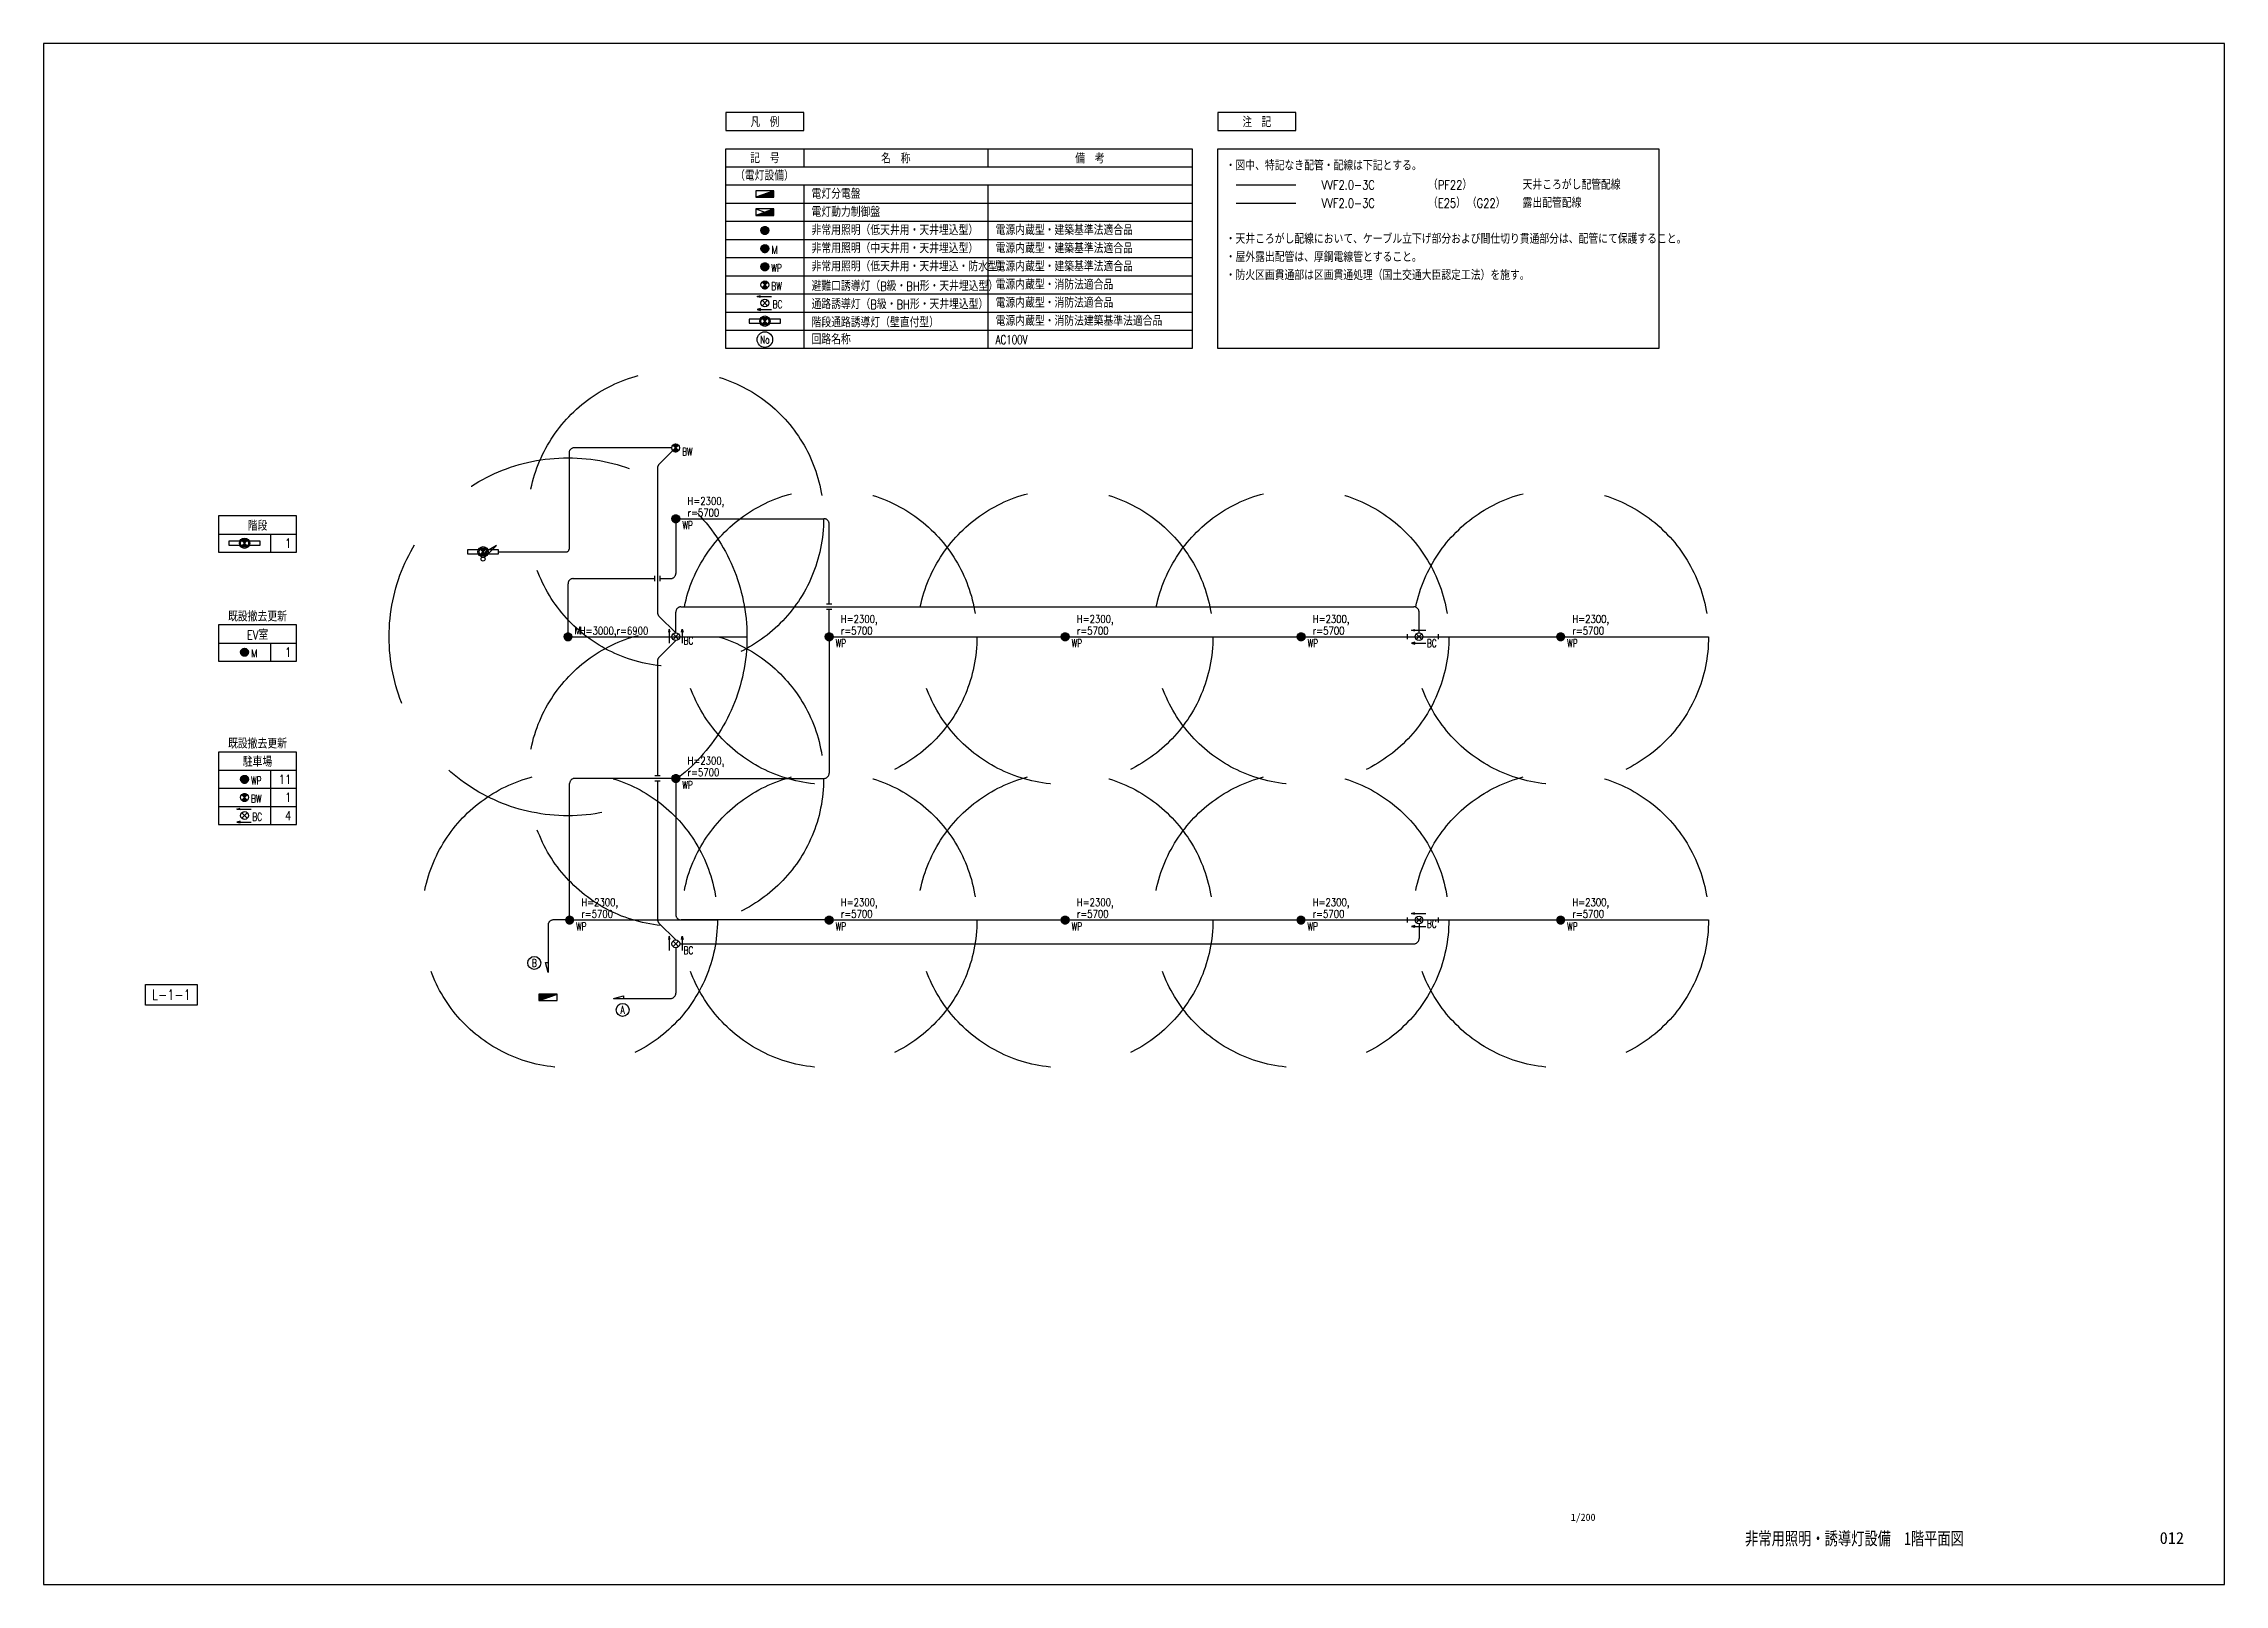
# Paper-space layout '1F' of a CAD drawing. Header units: millimetres. Extents: x 0 to 841, y 0 to 594.
# The model-space entities are those that its viewports show. They can reach past a viewport. Long polylines and large blocks are cut down to what shows.
import ezdxf
from ezdxf.enums import TextEntityAlignment as Align

# ---------------------------------------------------------------- set-up
doc = ezdxf.new("R2010")
doc.units = ezdxf.units.MM
doc.header["$LTSCALE"] = 0.2
doc.set_wipeout_variables(frame=1)
for name, pattern in [('CENTER', [50.8, 31.75, -6.35, 6.35, -6.35]), ('DASHED', [19.05, 12.7, -6.35]), ('HIDDEN2', [4.7625, 3.175, -1.5875])]:
    doc.linetypes.add(name, pattern=pattern)
doc.layers.get('Defpoints').update_dxf_attribs({"color": 5})
for name, color, linetype in [('1_シンボル', 2, 'Continuous'), ('1_回路番号', 4, 'Continuous'), ('1_強調文字', 4, 'Continuous'), ('1_文字', 3, 'Continuous'), ('1_枠', 7, 'Continuous'), ('1_範囲円', 7, 'HIDDEN2'), ('1_配線_1', 1, 'Continuous'), ('1_配線_3', 1, 'DASHED'), ('1_配線_4', 1, 'CENTER'), ('枠内記述', 3, 'Continuous')]:
    doc.layers.add(name, color=color, linetype=linetype)
doc.layers.add('kakure', color=5, linetype='Continuous', plot=False)
doc.styles.add('L', font='simplex.shx', dxfattribs={"width": 0.8, "bigfont": 'extfont2.shx'})
doc.styles.get("Standard").update_dxf_attribs({"font": 'simplex.shx', "width": 0.8, "bigfont": 'extfont2.shx'})
doc.styles.add('ゴシック', font='MS Gothic.ttf', dxfattribs={"height": 4})
pattern_1 = [(0, (-51500, -19500), (0, 3.175), [])]

psp = doc.layouts.new('1F')

msp = doc.modelspace()

# ---------------------------------------------------------------- texts
at = {"layer": '1_文字'}
for s, width, p in [('BW', 0.7, (24622, 43517)), ('WP', 0.7, (24635, 40685)), ('M', 0.8, (20474, 36631)), ('BC', 0.7, (24679, 36235)), ('WP', 0.7, (30544, 36135)), ('WP', 0.7, (39644, 36135)), ('WP', 0.7, (48744, 36135)), ('BC', 0.7, (53344, 36135)), ('WP', 0.7, (58754, 36135)), ('M', 0.8, (7999, 35740)), ('WP', 0.7, (7999, 30840)), ('BW', 0.7, (7999, 30140)), ('WP', 0.7, (24632, 30672)), ('BC', 0.7, (8049, 29440)), ('WP', 0.7, (20534, 25215)), ('WP', 0.7, (30544, 25215)), ('WP', 0.7, (39644, 25215)), ('WP', 0.7, (48739, 25215)), ('BC', 0.7, (53344, 25315)), ('WP', 0.7, (58754, 25215)), ('BC', 0.7, (24679, 24295))]:
    msp.add_text(s, height=300, dxfattribs=dict(at, width=width)).set_placement(p)
at = {"layer": '1_文字', "lineweight": -3, "width": 0.8}
for s, p in [('階段', (8249, 40840)), ('既設撤去更新', (8249, 37340)), ('EV室', (8249, 36640)), ('既設撤去更新', (8249, 32440)), ('駐車場', (8249, 31740))]:
    msp.add_text(s, height=350, dxfattribs=at).set_placement(p, align=Align.MIDDLE)
for s, p in [('1', (9549, 39965)), ('1', (9549, 35765)), ('11', (9549, 30865)), ('1', (9549, 30165)), ('4', (9549, 29465))]:
    msp.add_text(s, height=350, dxfattribs=at).set_placement(p, align=Align.RIGHT)
at = {"layer": '枠内記述', "linetype": 'ByBlock', "lineweight": -2, "style": 'ゴシック'}
msp.add_text('1/200', height=280, dxfattribs=at).set_placement((58895, 2447))
at = {"layer": '枠内記述', "linetype": 'ByBlock', "lineweight": -2, "style": 'ゴシック', "width": 0.75}
msp.add_text('非常用照明・誘導灯設備\u30001階平面図', height=500, dxfattribs=at).set_placement((69835, 1769), align=Align.MIDDLE_CENTER)
at = {"layer": '枠内記述', "style": 'ゴシック'}
msp.add_text('012', height=460, dxfattribs=at).set_placement((81605, 1558))

# ---------------------------------------------------------------- blocks, each defined once
blk = doc.blocks.new('L-電灯分電盤')
at = {"linetype": 'ByBlock'}
h = blk.add_hatch(dxfattribs=at)
h.set_pattern_fill('LINE', color=0, style=0)
h.set_pattern_definition([(0, (-9550, -23375), (0, 3.175), [])])
h.paths.add_polyline_path([(350, 250), (-350, 0), (350, 0)])
at = {"color": 0, "linetype": 'ByBlock'}
for p, q in [((350, 250), (-350, 0)), ((350, 250), (-350, 250)), ((-350, 250), (-350, 0)), ((-350, 0), (350, 0)), ((350, 0), (350, 250))]:
    blk.add_line(p, q, dxfattribs=at)
blk = doc.blocks.new('2_非常照明_埋込中天井（H2300R5700）')
at = {"layer": '1_シンボル', "linetype": 'ByBlock'}
h = blk.add_hatch(dxfattribs=at)
h.set_pattern_fill('LINE', color=256, style=0)
h.set_pattern_definition([(0, (-30500, -18700), (0, 3.175), [])])
edge = h.paths.add_edge_path()
edge.add_arc((0, 0), 150, 0, 360)
blk.add_circle((0, 0), 150, dxfattribs=at)
at = {"layer": '1_範囲円'}
blk.add_circle((0, 0), 5700, dxfattribs=at)
at = {"layer": 'kakure'}
blk.add_line((0, 0), (5700, 0), dxfattribs=at)
at = {"layer": 'kakure', "width": 0.8}
for s, p in [('H=2300,', (451, 683)), ('r=5700', (451, 233))]:
    blk.add_text(s, height=300, dxfattribs=at).set_placement(p, align=Align.MIDDLE_LEFT)
blk = doc.blocks.new('EL-階段通路誘導灯A')
at = {"linetype": 'ByBlock'}
for points in [[(-106, 106), (0, 0), (106, 106, 0.414214)], [(-106, -106, 0.414214), (106, -106), (0, 0)]]:
    blk.add_hatch(color=0, dxfattribs=at).paths.add_polyline_path(points)
at = {"color": 0, "linetype": 'ByBlock'}
for p, q in [((-106, 106), (106, -106)), ((-106, -106), (106, 106))]:
    blk.add_line(p, q, dxfattribs=at)
for points in [[(-185, 75), (-600, 75), (-600, -75), (-185, -75)], [(185, -75), (600, -75), (600, 75), (185, 75)]]:
    blk.add_lwpolyline(points, dxfattribs=at)
for radius in [200, 150]:
    blk.add_circle((0, 0), radius, dxfattribs=at)
blk = doc.blocks.new('EL-避難口誘導灯')
at = {"linetype": 'ByBlock'}
h = blk.add_hatch(dxfattribs=at)
h.set_pattern_fill('LINE', color=0, style=0)
h.set_pattern_definition(pattern_1)
h.paths.add_polyline_path([(-106, 106), (0, 0), (106, 106, 0.414214)])
h = blk.add_hatch(dxfattribs=at)
h.set_pattern_fill('LINE', color=0, style=0)
h.set_pattern_definition(pattern_1)
h.paths.add_polyline_path([(-106, -106, 0.414214), (106, -106), (0, 0)])
at = {"color": 0, "linetype": 'ByBlock'}
for p, q in [((-106, 106), (106, -106)), ((-106, -106), (106, 106))]:
    blk.add_line(p, q, dxfattribs=at)
blk.add_circle((0, 0), 150, dxfattribs=at)
blk = doc.blocks.new('誘導灯-B')
at = {"color": 0, "linetype": 'ByBlock'}
for p, q in [((-106, 106), (106, -106)), ((-106, -106), (106, 106))]:
    blk.add_line(p, q, dxfattribs=at)
blk.add_circle((0, 0), 150, dxfattribs=at)
blk = doc.blocks.new('C-立上り')
at = {"color": 0, "linetype": 'ByBlock'}
blk.add_line((54, 54), (521, 521), dxfattribs=at)
blk.add_lwpolyline([(521, 521), (81, 267), (174, 174)], dxfattribs=at)
blk.add_circle((0, 0), 77, dxfattribs=at)
blk = doc.blocks.new('B-電灯動力盤 A')
at = {"linetype": 'ByBlock'}
h = blk.add_hatch(dxfattribs=at)
h.set_pattern_fill('LINE', color=0, style=0)
h.set_pattern_definition([(0, (-9500, -23375), (0, 3.175), [])])
h.paths.add_polyline_path([(350, 250), (-350, 0), (350, 0)])
at = {"color": 0, "linetype": 'ByBlock', "lineweight": -2}
blk.add_line((-350, 250), (350, 0), dxfattribs=at)
at = {"color": 0, "linetype": 'ByBlock'}
for p, q in [((350, 250), (-350, 0)), ((350, 250), (-350, 250)), ((-350, 250), (-350, 0)), ((-350, 0), (350, 0)), ((350, 0), (350, 250))]:
    blk.add_line(p, q, dxfattribs=at)
blk = doc.blocks.new('2_非常照明_埋込中天井（H3000R6900）')
at = {"layer": '1_シンボル', "linetype": 'ByBlock'}
h = blk.add_hatch(dxfattribs=at)
h.set_pattern_fill('LINE', color=256, style=0)
h.set_pattern_definition([(0, (-30500, -18700), (0, 3.175), [])])
edge = h.paths.add_edge_path()
edge.add_arc((0, 0), 150, 0, 360)
blk.add_circle((0, 0), 150, dxfattribs=at)
at = {"layer": '1_範囲円'}
blk.add_circle((0, 0), 6900, dxfattribs=at)
at = {"layer": 'kakure'}
blk.add_line((0, 0), (6900, 0), dxfattribs=at)
at = {"layer": 'kakure', "width": 0.8}
blk.add_text('H=3000,r=6900', height=300, dxfattribs=at).set_placement((451, 233), align=Align.MIDDLE_LEFT)

# ---------------------------------------------------------------- hatches: boundary and pattern name
at = {"layer": '1_シンボル', "linetype": 'ByBlock'}
h = msp.add_hatch(dxfattribs=at)
h.set_pattern_fill('LINE', color=256, style=0)
h.set_pattern_definition([(0, (-22750.9344, 17239.8524), (0, 3.175), [])])
edge = h.paths.add_edge_path()
edge.add_arc((7749, 35940), 150, 0, 360)
h = msp.add_hatch(dxfattribs=at)
h.set_pattern_fill('LINE', color=256, style=0)
h.set_pattern_definition([(0, (-22750.9344, 12339.8524), (0, 3.175), [])])
edge = h.paths.add_edge_path()
edge.add_arc((7749, 31040), 150, 0, 360)

# ---------------------------------------------------------------- linework, layer by layer
at = {"layer": '1_シンボル'}
for p, q in [((24129, 36830), (24129, 36280)), ((24629, 36830), (24629, 36280)), ((52749, 36785), (53299, 36785)), ((52749, 36285), (53299, 36285)), ((7454, 29890), (8004, 29890)), ((7454, 29390), (8004, 29390)), ((52749, 25865), (53299, 25865)), ((52749, 25365), (53299, 25365)), ((24129, 24990), (24129, 24440)), ((24629, 24990), (24629, 24440))]:
    msp.add_line(p, q, dxfattribs=at)
at = {"layer": '1_シンボル', "color": 7, "linetype": 'Continuous', "lineweight": -3}
for points in [[(20245, 36540), (20279, 36574)], [(20248, 36518), (20301, 36571)], [(20260, 36504), (20315, 36559)], [(20277, 36496), (20323, 36542)]]:
    msp.add_lwpolyline(points, dxfattribs=at)
at = {"layer": '1_シンボル'}
for points in [[(24163, 36704), (24129, 36830), (24095, 36704)], [(24595, 36704), (24629, 36830), (24663, 36704)], [(52875, 36751), (52749, 36785), (52875, 36819)], [(52875, 36319), (52749, 36285), (52875, 36251)], [(7580, 29856), (7454, 29890), (7580, 29923)], [(7580, 29423), (7454, 29390), (7580, 29356)], [(52875, 25831), (52749, 25865), (52875, 25899)], [(52875, 25399), (52749, 25365), (52875, 25331)], [(24163, 24864), (24129, 24990), (24095, 24864)], [(24595, 24864), (24629, 24990), (24663, 24864)]]:
    msp.add_lwpolyline(points, dxfattribs=at)
at = {"layer": '1_シンボル', "color": 7, "linetype": 'Continuous', "lineweight": -3}
for radius in [60, 39.4]:
    msp.add_circle((20284, 36535), radius, dxfattribs=at)
at = {"layer": '1_シンボル', "linetype": 'ByBlock'}
for centre in [(7749, 35940), (7749, 31040)]:
    msp.add_circle(centre, 150, dxfattribs=at)
at = {"layer": '1_文字', "lineweight": -3}
for p, q in [((6749, 40490), (9749, 40490)), ((8749, 40490), (8749, 39790)), ((6749, 36290), (9749, 36290)), ((8749, 36290), (8749, 35590)), ((6749, 31390), (9749, 31390)), ((8749, 31390), (8749, 29290)), ((6749, 30690), (9749, 30690)), ((6749, 29990), (9749, 29990))]:
    msp.add_line(p, q, dxfattribs=at)
for points in [[(6749, 39790), (9749, 39790), (9749, 41190), (6749, 41190)], [(6749, 35590), (9749, 35590), (9749, 36990), (6749, 36990)], [(6749, 29290), (9749, 29290), (9749, 32090), (6749, 32090)]]:
    msp.add_lwpolyline(points, close=True, dxfattribs=at)
at = {"layer": '1_配線_1'}
for p, q in [((23572, 38676), (23572, 38876)), ((23772, 38676), (23772, 38876)), ((30394, 37785), (30194, 37785)), ((30394, 37585), (30194, 37585)), ((52594, 36435), (52594, 36635)), ((53794, 36435), (53794, 36635)), ((23772, 31172), (23572, 31172)), ((23772, 30972), (23572, 30972)), ((52594, 25515), (52594, 25715)), ((53794, 25515), (53794, 25715))]:
    msp.add_line(p, q, dxfattribs=at)
at = {"layer": '1_配線_4'}
for p, q in [((24222, 43817), (20462, 43817)), ((24374, 43820), (23731, 43176)), ((20262, 43617), (20262, 39907)), ((23672, 43035), (23672, 37475)), ((24379, 40935), (24379, 38976)), ((24529, 41085), (30094, 41085)), ((30294, 37785), (30294, 40885)), ((17547, 39807), (20162, 39807)), ((20424, 38776), (23572, 38776)), ((23772, 38776), (24179, 38776)), ((20224, 36681), (20224, 38576)), ((24379, 36685), (23731, 37333)), ((24379, 36685), (24379, 37485)), ((24579, 37685), (52844, 37685)), ((30294, 36685), (30294, 37585)), ((53044, 36685), (53044, 37485)), ((24379, 36385), (23731, 35737)), ((30294, 36385), (30294, 31272)), ((30444, 36535), (39244, 36535)), ((39544, 36535), (48344, 36535)), ((48644, 36535), (52594, 36535)), ((53794, 36535), (58354, 36535)), ((23672, 35595), (23672, 31172)), ((20284, 25765), (20284, 30872)), ((24232, 31072), (20484, 31072)), ((23672, 30972), (23672, 25635)), ((24382, 30922), (24382, 25815)), ((24532, 31072), (30094, 31072)), ((20134, 25615), (19654, 25615)), ((24379, 24845), (23731, 25493)), ((30144, 25615), (24582, 25615)), ((30444, 25615), (39244, 25615)), ((39544, 25615), (48339, 25615)), ((48644, 25615), (52594, 25615)), ((53044, 25465), (53044, 24895)), ((53794, 25615), (58354, 25615)), ((24379, 24545), (24379, 22787)), ((24529, 24695), (52844, 24695))]:
    msp.add_line(p, q, dxfattribs=at)
for centre, radius, start, end in [((20462, 43617), 200, 90, 180), ((23872, 43035), 200, 135, 180), ((30094, 40885), 200, 0, 90), ((20162, 39907), 100, 270, 0), ((20424, 38576), 200, 90, 180), ((24179, 38976), 200, 270, 0), ((23872, 37475), 200, 180, 225), ((24579, 37485), 200, 90, 180), ((52844, 37485), 200, 0, 90), ((23872, 35595), 200, 135, 180), ((30094, 31272), 200, 270, 0), ((20484, 30872), 200, 90, 180), ((19654, 25415), 200, 90, 180), ((23872, 25635), 200, 180, 225), ((24582, 25815), 200, 180, 270), ((52844, 24895), 200, 270, 0), ((24179, 22787), 200, 270, 0)]:
    msp.add_arc(centre, radius, start, end, dxfattribs=at)

# ---------------------------------------------------------------- block references
at = {"layer": '1_シンボル'}
for name, p in [('2_非常照明_埋込中天井（H2300R5700）', (24379, 41085)), ('2_非常照明_埋込中天井（H3000R6900）', (20224, 36531)), ('2_非常照明_埋込中天井（H2300R5700）', (30294, 36535)), ('2_非常照明_埋込中天井（H2300R5700）', (39394, 36535)), ('2_非常照明_埋込中天井（H2300R5700）', (48494, 36535)), ('2_非常照明_埋込中天井（H2300R5700）', (58504, 36535)), ('EL-階段通路誘導灯A', (7749, 40140)), ('EL-階段通路誘導灯A', (16947, 39807)), ('2_非常照明_埋込中天井（H2300R5700）', (24382, 31072)), ('2_非常照明_埋込中天井（H2300R5700）', (30294, 25615)), ('2_非常照明_埋込中天井（H2300R5700）', (39394, 25615)), ('2_非常照明_埋込中天井（H2300R5700）', (48489, 25615)), ('2_非常照明_埋込中天井（H2300R5700）', (58504, 25615))]:
    msp.add_blockref(name, p, dxfattribs=at)
at = {"layer": '1_シンボル', "linetype": 'Continuous', "lineweight": 0}
for name, p, rotation in [('EL-避難口誘導灯', (24372, 43817), 180), ('誘導灯-B', (24379, 36535), 270), ('誘導灯-B', (53044, 36535), 270), ('EL-避難口誘導灯', (7749, 30340), 180), ('誘導灯-B', (7749, 29640), 270), ('誘導灯-B', (53044, 25615), 270), ('誘導灯-B', (24379, 24695), 270)]:
    msp.add_blockref(name, p, dxfattribs=dict(at, rotation=rotation))
at = {"layer": '1_シンボル', "linetype": 'ByBlock'}
msp.add_blockref('C-立上り', (16947, 39530), dxfattribs=at)
at = {"layer": '1_シンボル', "linetype": 'ByBlock', "lineweight": -2, "rotation": 180}
msp.add_blockref('L-電灯分電盤', (19449, 22755), dxfattribs=at)

msp.set_redraw_order([(e.dxf.handle, doc.entitydb.next_handle()) for e in msp.query("TEXT MTEXT ATTDEF DIMENSION ARC_DIMENSION")])  # texts and dimensions are drawn at this point

# ---------------------------------------------------------------- wipeouts: each hides what was drawn before it
for points in [[(26215, 56850), (62386, 56850), (62386, 47550), (26215, 47550)], [(18922, 24249), (18920, 24249), (18919, 24249), (18917, 24249), (18915, 24249), (18913, 24249), (18911, 24248), (18909, 24248), (18908, 24248), (18906, 24248), (18904, 24248), (18902, 24248), (18900, 24248), (18898, 24248), (18897, 24247), (18895, 24247), (18893, 24247), (18891, 24247), (18889, 24247), (18887, 24246), (18886, 24246), (18884, 24246), (18882, 24246), (18880, 24246), (18878, 24245), (18877, 24245), (18875, 24245), (18873, 24244), (18871, 24244), (18869, 24244), (18868, 24243), (18866, 24243), (18864, 24243), (18862, 24242), (18860, 24242), (18859, 24241), (18857, 24241), (18855, 24241), (18853, 24240), (18851, 24240), (18850, 24239), (18848, 24239), (18846, 24238), (18844, 24238), (18843, 24237), (18841, 24237), (18839, 24236), (18837, 24236), (18836, 24235), (18834, 24235), (18832, 24234), (18830, 24234), (18829, 24233), (18827, 24232), (18825, 24232), (18823, 24231), (18822, 24230), (18820, 24230), (18818, 24229), (18817, 24229), (18815, 24228), (18813, 24227), (18811, 24226), (18810, 24226), (18808, 24225), (18806, 24224), (18805, 24224), (18803, 24223), (18801, 24222), (18800, 24221), (18798, 24221), (18796, 24220), (18795, 24219), (18793, 24218), (18791, 24217), (18790, 24216), (18788, 24216), (18787, 24215), (18785, 24214), (18783, 24213), (18782, 24212), (18780, 24211), (18779, 24210), (18777, 24209), (18775, 24209), (18774, 24208), (18772, 24207), (18771, 24206), (18769, 24205), (18768, 24204), (18766, 24203), (18764, 24202), (18763, 24201), (18761, 24200), (18760, 24199), (18758, 24198), (18757, 24197), (18755, 24196), (18754, 24195), (18752, 24194), (18751, 24192), (18749, 24191), (18748, 24190), (18747, 24189), (18745, 24188), (18744, 24187), (18742, 24186), (18741, 24185), (18739, 24183), (18738, 24182), (18736, 24181), (18735, 24180), (18734, 24179), (18732, 24178), (18731, 24176), (18730, 24175), (18728, 24174), (18727, 24173), (18725, 24171), (18724, 24170), (18723, 24169), (18721, 24168), (18720, 24166), (18719, 24165), (18718, 24164), (18716, 24163), (18715, 24161), (18714, 24160), (18712, 24159), (18711, 24157), (18710, 24156), (18709, 24155), (18707, 24153), (18706, 24152), (18705, 24151), (18704, 24149), (18703, 24148), (18701, 24146), (18700, 24145), (18699, 24144), (18698, 24142), (18697, 24141), (18695, 24139), (18694, 24138), (18693, 24136), (18692, 24135), (18691, 24134), (18690, 24132), (18689, 24131), (18688, 24129), (18687, 24128), (18686, 24126), (18684, 24125), (18683, 24123), (18682, 24122), (18681, 24120), (18680, 24119), (18679, 24117), (18678, 24116), (18677, 24114), (18676, 24113), (18675, 24111), (18674, 24109), (18673, 24108), (18673, 24106), (18672, 24105), (18671, 24103), (18670, 24102), (18669, 24100), (18668, 24098), (18667, 24097), (18666, 24095), (18665, 24093), (18664, 24092), (18664, 24090), (18663, 24089), (18662, 24087), (18661, 24085), (18660, 24084), (18660, 24082), (18659, 24080), (18658, 24079), (18657, 24077), (18657, 24075), (18656, 24074), (18655, 24072), (18654, 24070), (18654, 24069), (18653, 24067), (18652, 24065), (18652, 24064), (18651, 24062), (18650, 24060), (18650, 24058), (18649, 24057), (18648, 24055), (18648, 24053), (18647, 24051), (18647, 24050), (18646, 24048), (18645, 24046), (18645, 24045), (18644, 24043), (18644, 24041), (18643, 24039), (18643, 24038), (18642, 24036), (18642, 24034), (18641, 24032), (18641, 24030), (18640, 24029), (18640, 24027), (18639, 24025), (18639, 24023), (18639, 24022), (18638, 24020), (18638, 24018), (18637, 24016), (18637, 24014), (18637, 24013), (18636, 24011), (18636, 24009), (18636, 24007), (18635, 24005), (18635, 24004), (18635, 24002), (18635, 24000), (18634, 23998), (18634, 23996), (18634, 23994), (18634, 23993), (18633, 23991), (18633, 23989), (18633, 23987), (18633, 23985), (18633, 23984), (18632, 23982), (18632, 23980), (18632, 23978), (18632, 23976), (18632, 23974), (18632, 23973), (18632, 23971), (18632, 23969), (18632, 23967), (18632, 23965), (18631, 23963), (18631, 23962), (18631, 23960), (18631, 23958), (18631, 23956), (18631, 23954), (18631, 23952), (18631, 23951), (18632, 23949), (18632, 23947), (18632, 23945), (18632, 23943), (18632, 23941), (18632, 23940), (18632, 23938), (18632, 23936), (18632, 23934), (18632, 23932), (18633, 23930), (18633, 23929), (18633, 23927), (18633, 23925), (18633, 23923), (18634, 23921), (18634, 23920), (18634, 23918), (18634, 23916), (18635, 23914), (18635, 23912), (18635, 23910), (18635, 23909), (18636, 23907), (18636, 23905), (18636, 23903), (18637, 23901), (18637, 23900), (18637, 23898), (18638, 23896), (18638, 23894), (18639, 23892), (18639, 23891), (18639, 23889), (18640, 23887), (18640, 23885), (18641, 23884), (18641, 23882), (18642, 23880), (18642, 23878), (18643, 23877), (18643, 23875), (18644, 23873), (18644, 23871), (18645, 23869), (18645, 23868), (18646, 23866), (18647, 23864), (18647, 23863), (18648, 23861), (18648, 23859), (18649, 23857), (18650, 23856), (18650, 23854), (18651, 23852), (18652, 23850), (18652, 23849), (18653, 23847), (18654, 23845), (18654, 23844), (18655, 23842), (18656, 23840), (18657, 23839), (18657, 23837), (18658, 23835), (18659, 23834), (18660, 23832), (18660, 23830), (18661, 23829), (18662, 23827), (18663, 23825), (18664, 23824), (18664, 23822), (18665, 23821), (18666, 23819), (18667, 23817), (18668, 23816), (18669, 23814), (18670, 23813), (18671, 23811), (18672, 23809), (18673, 23808), (18673, 23806), (18674, 23805), (18675, 23803), (18676, 23802), (18677, 23800), (18678, 23798), (18679, 23797), (18680, 23795), (18681, 23794), (18682, 23792), (18683, 23791), (18684, 23789), (18686, 23788), (18687, 23786), (18688, 23785), (18689, 23783), (18690, 23782), (18691, 23780), (18692, 23779), (18693, 23778), (18694, 23776), (18695, 23775), (18697, 23773), (18698, 23772), (18699, 23770), (18700, 23769), (18701, 23768), (18703, 23766), (18704, 23765), (18705, 23763), (18706, 23762), (18707, 23761), (18709, 23759), (18710, 23758), (18711, 23757), (18712, 23755), (18714, 23754), (18715, 23753), (18716, 23751), (18718, 23750), (18719, 23749), (18720, 23748), (18721, 23746), (18723, 23745), (18724, 23744), (18725, 23743), (18727, 23741), (18728, 23740), (18730, 23739), (18731, 23738), (18732, 23736), (18734, 23735), (18735, 23734), (18736, 23733), (18738, 23732), (18739, 23731), (18741, 23729), (18742, 23728), (18744, 23727), (18745, 23726), (18747, 23725), (18748, 23724), (18749, 23723), (18751, 23722), (18752, 23721), (18754, 23719), (18755, 23718), (18757, 23717), (18758, 23716), (18760, 23715), (18761, 23714), (18763, 23713), (18764, 23712), (18766, 23711), (18768, 23710), (18769, 23709), (18771, 23708), (18772, 23707), (18774, 23706), (18775, 23705), (18777, 23705), (18779, 23704), (18780, 23703), (18782, 23702), (18783, 23701), (18785, 23700), (18787, 23699), (18788, 23698), (18790, 23698), (18791, 23697), (18793, 23696), (18795, 23695), (18796, 23694), (18798, 23693), (18800, 23693), (18801, 23692), (18803, 23691), (18805, 23690), (18806, 23690), (18808, 23689), (18810, 23688), (18811, 23688), (18813, 23687), (18815, 23686), (18817, 23685), (18818, 23685), (18820, 23684), (18822, 23684), (18823, 23683), (18825, 23682), (18827, 23682), (18829, 23681), (18830, 23680), (18832, 23680), (18834, 23679), (18836, 23679), (18837, 23678), (18839, 23678), (18841, 23677), (18843, 23677), (18844, 23676), (18846, 23676), (18848, 23675), (18850, 23675), (18851, 23674), (18853, 23674), (18855, 23673), (18857, 23673), (18859, 23673), (18860, 23672), (18862, 23672), (18864, 23671), (18866, 23671), (18868, 23671), (18869, 23670), (18871, 23670), (18873, 23670), (18875, 23669), (18877, 23669), (18878, 23669), (18880, 23669), (18882, 23668), (18884, 23668), (18886, 23668), (18887, 23668), (18889, 23667), (18891, 23667), (18893, 23667), (18895, 23667), (18897, 23667), (18898, 23666), (18900, 23666), (18902, 23666), (18904, 23666), (18906, 23666), (18908, 23666), (18909, 23666), (18911, 23666), (18913, 23666), (18915, 23665), (18917, 23665), (18919, 23665), (18920, 23665), (18922, 23665), (18924, 23665), (18926, 23665), (18928, 23665), (18930, 23665), (18931, 23665), (18933, 23666), (18935, 23666), (18937, 23666), (18939, 23666), (18940, 23666), (18942, 23666), (18944, 23666), (18946, 23666), (18948, 23666), (18950, 23667), (18951, 23667), (18953, 23667), (18955, 23667), (18957, 23667), (18959, 23668), (18961, 23668), (18962, 23668), (18964, 23668), (18966, 23669), (18968, 23669), (18970, 23669), (18971, 23669), (18973, 23670), (18975, 23670), (18977, 23670), (18979, 23671), (18980, 23671), (18982, 23671), (18984, 23672), (18986, 23672), (18988, 23673), (18989, 23673), (18991, 23673), (18993, 23674), (18995, 23674), (18997, 23675), (18998, 23675), (19000, 23676), (19002, 23676), (19004, 23677), (19005, 23677), (19007, 23678), (19009, 23678), (19011, 23679), (19012, 23679), (19014, 23680), (19016, 23680), (19018, 23681), (19019, 23682), (19021, 23682), (19023, 23683), (19024, 23684), (19026, 23684), (19028, 23685), (19030, 23685), (19031, 23686), (19033, 23687), (19035, 23688), (19036, 23688), (19038, 23689), (19040, 23690), (19041, 23690), (19043, 23691), (19045, 23692), (19046, 23693), (19048, 23693), (19050, 23694), (19051, 23695), (19053, 23696), (19055, 23697), (19056, 23698), (19058, 23698), (19060, 23699), (19061, 23700), (19063, 23701), (19064, 23702), (19066, 23703), (19068, 23704), (19069, 23705), (19071, 23705), (19072, 23706), (19074, 23707), (19075, 23708), (19077, 23709), (19079, 23710), (19080, 23711), (19082, 23712), (19083, 23713), (19085, 23714), (19086, 23715), (19088, 23716), (19089, 23717), (19091, 23718), (19092, 23719), (19094, 23721), (19095, 23722), (19097, 23723), (19098, 23724), (19100, 23725), (19101, 23726), (19103, 23727), (19104, 23728), (19105, 23729), (19107, 23731), (19108, 23732), (19110, 23733), (19111, 23734), (19113, 23735), (19114, 23736), (19115, 23738), (19117, 23739), (19118, 23740), (19119, 23741), (19121, 23743), (19122, 23744), (19123, 23745), (19125, 23746), (19126, 23748), (19127, 23749), (19129, 23750), (19130, 23751), (19131, 23753), (19133, 23754), (19134, 23755), (19135, 23757), (19136, 23758), (19138, 23759), (19139, 23761), (19140, 23762), (19141, 23763), (19142, 23765), (19144, 23766), (19145, 23768), (19146, 23769), (19147, 23770), (19148, 23772), (19150, 23773), (19151, 23775), (19152, 23776), (19153, 23778), (19154, 23779), (19155, 23780), (19156, 23782), (19157, 23783), (19159, 23785), (19160, 23786), (19161, 23788), (19162, 23789), (19163, 23791), (19164, 23792), (19165, 23794), (19166, 23795), (19167, 23797), (19168, 23798), (19169, 23800), (19170, 23802), (19171, 23803), (19172, 23805), (19173, 23806), (19174, 23808), (19175, 23809), (19176, 23811), (19176, 23813), (19177, 23814), (19178, 23816), (19179, 23817), (19180, 23819), (19181, 23821), (19182, 23822), (19183, 23824), (19183, 23825), (19184, 23827), (19185, 23829), (19186, 23830), (19187, 23832), (19187, 23834), (19188, 23835), (19189, 23837), (19190, 23839), (19190, 23840), (19191, 23842), (19192, 23844), (19193, 23845), (19193, 23847), (19194, 23849), (19195, 23850), (19195, 23852), (19196, 23854), (19197, 23856), (19197, 23857), (19198, 23859), (19198, 23861), (19199, 23863), (19200, 23864), (19200, 23866), (19201, 23868), (19201, 23869), (19202, 23871), (19202, 23873), (19203, 23875), (19203, 23877), (19204, 23878), (19204, 23880), (19205, 23882), (19205, 23884), (19206, 23885), (19206, 23887), (19207, 23889), (19207, 23891), (19208, 23892), (19208, 23894), (19208, 23896), (19209, 23898), (19209, 23900), (19209, 23901), (19210, 23903), (19210, 23905), (19210, 23907), (19211, 23909), (19211, 23910), (19211, 23912), (19212, 23914), (19212, 23916), (19212, 23918), (19212, 23920), (19213, 23921), (19213, 23923), (19213, 23925), (19213, 23927), (19213, 23929), (19214, 23930), (19214, 23932), (19214, 23934), (19214, 23936), (19214, 23938), (19214, 23940), (19214, 23941), (19214, 23943), (19215, 23945), (19215, 23947), (19215, 23949), (19215, 23951), (19215, 23952), (19215, 23954), (19215, 23956), (19215, 23958), (19215, 23960), (19215, 23962), (19215, 23963), (19215, 23965), (19215, 23967), (19215, 23969), (19214, 23971), (19214, 23973), (19214, 23974), (19214, 23976), (19214, 23978), (19214, 23980), (19214, 23982), (19214, 23984), (19213, 23985), (19213, 23987), (19213, 23989), (19213, 23991), (19213, 23993), (19212, 23994), (19212, 23996), (19212, 23998), (19212, 24000), (19211, 24002), (19211, 24004), (19211, 24005), (19210, 24007), (19210, 24009), (19210, 24011), (19209, 24013), (19209, 24014), (19209, 24016), (19208, 24018), (19208, 24020), (19208, 24022), (19207, 24023), (19207, 24025), (19206, 24027), (19206, 24029), (19205, 24030), (19205, 24032), (19204, 24034), (19204, 24036), (19203, 24038), (19203, 24039), (19202, 24041), (19202, 24043), (19201, 24045), (19201, 24046), (19200, 24048), (19200, 24050), (19199, 24051), (19198, 24053), (19198, 24055), (19197, 24057), (19197, 24058), (19196, 24060), (19195, 24062), (19195, 24064), (19194, 24065), (19193, 24067), (19193, 24069), (19192, 24070), (19191, 24072), (19190, 24074), (19190, 24075), (19189, 24077), (19188, 24079), (19187, 24080), (19187, 24082), (19186, 24084), (19185, 24085), (19184, 24087), (19183, 24089), (19183, 24090), (19182, 24092), (19181, 24093), (19180, 24095), (19179, 24097), (19178, 24098), (19177, 24100), (19176, 24102), (19176, 24103), (19175, 24105), (19174, 24106), (19173, 24108), (19172, 24109), (19171, 24111), (19170, 24113), (19169, 24114), (19168, 24116), (19167, 24117), (19166, 24119), (19165, 24120), (19164, 24122), (19163, 24123), (19162, 24125), (19161, 24126), (19160, 24128), (19159, 24129), (19157, 24131), (19156, 24132), (19155, 24134), (19154, 24135), (19153, 24136), (19152, 24138), (19151, 24139), (19150, 24141), (19148, 24142), (19147, 24144), (19146, 24145), (19145, 24146), (19144, 24148), (19142, 24149), (19141, 24151), (19140, 24152), (19139, 24153), (19138, 24155), (19136, 24156), (19135, 24157), (19134, 24159), (19133, 24160), (19131, 24161), (19130, 24163), (19129, 24164), (19127, 24165), (19126, 24166), (19125, 24168), (19123, 24169), (19122, 24170), (19121, 24171), (19119, 24173), (19118, 24174), (19117, 24175), (19115, 24176), (19114, 24178), (19113, 24179), (19111, 24180), (19110, 24181), (19108, 24182), (19107, 24183), (19105, 24185), (19104, 24186), (19103, 24187), (19101, 24188), (19100, 24189), (19098, 24190), (19097, 24191), (19095, 24192), (19094, 24194), (19092, 24195), (19091, 24196), (19089, 24197), (19088, 24198), (19086, 24199), (19085, 24200), (19083, 24201), (19082, 24202), (19080, 24203), (19079, 24204), (19077, 24205), (19075, 24206), (19074, 24207), (19072, 24208), (19071, 24209), (19069, 24209), (19068, 24210), (19066, 24211), (19064, 24212), (19063, 24213), (19061, 24214), (19060, 24215), (19058, 24216), (19056, 24216), (19055, 24217), (19053, 24218), (19051, 24219), (19050, 24220), (19048, 24221), (19046, 24221), (19045, 24222), (19043, 24223), (19041, 24224), (19040, 24224), (19038, 24225), (19036, 24226), (19035, 24226), (19033, 24227), (19031, 24228), (19030, 24229), (19028, 24229), (19026, 24230), (19024, 24230), (19023, 24231), (19021, 24232), (19019, 24232), (19018, 24233), (19016, 24234), (19014, 24234), (19012, 24235), (19011, 24235), (19009, 24236), (19007, 24236), (19005, 24237), (19004, 24237), (19002, 24238), (19000, 24238), (18998, 24239), (18997, 24239), (18995, 24240), (18993, 24240), (18991, 24241), (18989, 24241), (18988, 24241), (18986, 24242), (18984, 24242), (18982, 24243), (18980, 24243), (18979, 24243), (18977, 24244), (18975, 24244), (18973, 24244), (18971, 24245), (18970, 24245), (18968, 24245), (18966, 24246), (18964, 24246), (18962, 24246), (18961, 24246), (18959, 24246), (18957, 24247), (18955, 24247), (18953, 24247), (18951, 24247), (18950, 24247), (18948, 24248), (18946, 24248), (18944, 24248), (18942, 24248), (18940, 24248), (18939, 24248), (18937, 24248), (18935, 24248), (18933, 24249), (18931, 24249), (18930, 24249), (18928, 24249), (18926, 24249), (18924, 24249)], [(3825, 23230), (6025, 23230), (6025, 22230), (3825, 22230)], [(22329, 22441), (22327, 22441), (22326, 22441), (22324, 22441), (22322, 22441), (22320, 22441), (22318, 22440), (22316, 22440), (22315, 22440), (22313, 22440), (22311, 22440), (22309, 22440), (22307, 22440), (22305, 22440), (22304, 22439), (22302, 22439), (22300, 22439), (22298, 22439), (22296, 22439), (22295, 22438), (22293, 22438), (22291, 22438), (22289, 22438), (22287, 22438), (22285, 22437), (22284, 22437), (22282, 22437), (22280, 22436), (22278, 22436), (22276, 22436), (22275, 22435), (22273, 22435), (22271, 22435), (22269, 22434), (22267, 22434), (22266, 22433), (22264, 22433), (22262, 22433), (22260, 22432), (22259, 22432), (22257, 22431), (22255, 22431), (22253, 22430), (22251, 22430), (22250, 22429), (22248, 22429), (22246, 22428), (22244, 22428), (22243, 22427), (22241, 22427), (22239, 22426), (22237, 22426), (22236, 22425), (22234, 22424), (22232, 22424), (22231, 22423), (22229, 22422), (22227, 22422), (22225, 22421), (22224, 22421), (22222, 22420), (22220, 22419), (22219, 22418), (22217, 22418), (22215, 22417), (22214, 22416), (22212, 22416), (22210, 22415), (22209, 22414), (22207, 22413), (22205, 22413), (22204, 22412), (22202, 22411), (22200, 22410), (22199, 22409), (22197, 22408), (22195, 22408), (22194, 22407), (22192, 22406), (22190, 22405), (22189, 22404), (22187, 22403), (22186, 22402), (22184, 22401), (22183, 22401), (22181, 22400), (22179, 22399), (22178, 22398), (22176, 22397), (22175, 22396), (22173, 22395), (22172, 22394), (22170, 22393), (22169, 22392), (22167, 22391), (22166, 22390), (22164, 22389), (22162, 22388), (22161, 22387), (22160, 22386), (22158, 22384), (22157, 22383), (22155, 22382), (22154, 22381), (22152, 22380), (22151, 22379), (22149, 22378), (22148, 22377), (22146, 22375), (22145, 22374), (22144, 22373), (22142, 22372), (22141, 22371), (22139, 22370), (22138, 22368), (22137, 22367), (22135, 22366), (22134, 22365), (22133, 22363), (22131, 22362), (22130, 22361), (22129, 22360), (22127, 22358), (22126, 22357), (22125, 22356), (22123, 22355), (22122, 22353), (22121, 22352), (22119, 22351), (22118, 22349), (22117, 22348), (22116, 22347), (22114, 22345), (22113, 22344), (22112, 22343), (22111, 22341), (22110, 22340), (22108, 22338), (22107, 22337), (22106, 22336), (22105, 22334), (22104, 22333), (22103, 22331), (22101, 22330), (22100, 22328), (22099, 22327), (22098, 22326), (22097, 22324), (22096, 22323), (22095, 22321), (22094, 22320), (22093, 22318), (22092, 22317), (22091, 22315), (22089, 22314), (22088, 22312), (22087, 22311), (22086, 22309), (22085, 22308), (22084, 22306), (22083, 22305), (22082, 22303), (22082, 22301), (22081, 22300), (22080, 22298), (22079, 22297), (22078, 22295), (22077, 22294), (22076, 22292), (22075, 22290), (22074, 22289), (22073, 22287), (22072, 22285), (22072, 22284), (22071, 22282), (22070, 22281), (22069, 22279), (22068, 22277), (22067, 22276), (22067, 22274), (22066, 22272), (22065, 22271), (22064, 22269), (22064, 22267), (22063, 22266), (22062, 22264), (22061, 22262), (22061, 22261), (22060, 22259), (22059, 22257), (22059, 22256), (22058, 22254), (22057, 22252), (22057, 22250), (22056, 22249), (22055, 22247), (22055, 22245), (22054, 22243), (22054, 22242), (22053, 22240), (22053, 22238), (22052, 22237), (22051, 22235), (22051, 22233), (22050, 22231), (22050, 22230), (22049, 22228), (22049, 22226), (22048, 22224), (22048, 22222), (22047, 22221), (22047, 22219), (22047, 22217), (22046, 22215), (22046, 22214), (22045, 22212), (22045, 22210), (22045, 22208), (22044, 22206), (22044, 22205), (22044, 22203), (22043, 22201), (22043, 22199), (22043, 22197), (22042, 22196), (22042, 22194), (22042, 22192), (22041, 22190), (22041, 22188), (22041, 22186), (22041, 22185), (22041, 22183), (22040, 22181), (22040, 22179), (22040, 22177), (22040, 22176), (22040, 22174), (22039, 22172), (22039, 22170), (22039, 22168), (22039, 22166), (22039, 22165), (22039, 22163), (22039, 22161), (22039, 22159), (22039, 22157), (22039, 22155), (22039, 22154), (22039, 22152), (22039, 22150), (22039, 22148), (22039, 22146), (22039, 22144), (22039, 22143), (22039, 22141), (22039, 22139), (22039, 22137), (22039, 22135), (22039, 22133), (22039, 22132), (22039, 22130), (22039, 22128), (22039, 22126), (22040, 22124), (22040, 22122), (22040, 22121), (22040, 22119), (22040, 22117), (22041, 22115), (22041, 22113), (22041, 22112), (22041, 22110), (22041, 22108), (22042, 22106), (22042, 22104), (22042, 22102), (22043, 22101), (22043, 22099), (22043, 22097), (22044, 22095), (22044, 22093), (22044, 22092), (22045, 22090), (22045, 22088), (22045, 22086), (22046, 22084), (22046, 22083), (22047, 22081), (22047, 22079), (22047, 22077), (22048, 22076), (22048, 22074), (22049, 22072), (22049, 22070), (22050, 22069), (22050, 22067), (22051, 22065), (22051, 22063), (22052, 22061), (22053, 22060), (22053, 22058), (22054, 22056), (22054, 22055), (22055, 22053), (22055, 22051), (22056, 22049), (22057, 22048), (22057, 22046), (22058, 22044), (22059, 22042), (22059, 22041), (22060, 22039), (22061, 22037), (22061, 22036), (22062, 22034), (22063, 22032), (22064, 22031), (22064, 22029), (22065, 22027), (22066, 22026), (22067, 22024), (22067, 22022), (22068, 22021), (22069, 22019), (22070, 22017), (22071, 22016), (22072, 22014), (22072, 22013), (22073, 22011), (22074, 22009), (22075, 22008), (22076, 22006), (22077, 22004), (22078, 22003), (22079, 22001), (22080, 22000), (22081, 21998), (22082, 21997), (22082, 21995), (22083, 21993), (22084, 21992), (22085, 21990), (22086, 21989), (22087, 21987), (22088, 21986), (22089, 21984), (22091, 21983), (22092, 21981), (22093, 21980), (22094, 21978), (22095, 21977), (22096, 21975), (22097, 21974), (22098, 21972), (22099, 21971), (22100, 21970), (22101, 21968), (22103, 21967), (22104, 21965), (22105, 21964), (22106, 21962), (22107, 21961), (22108, 21960), (22110, 21958), (22111, 21957), (22112, 21955), (22113, 21954), (22114, 21953), (22116, 21951), (22117, 21950), (22118, 21949), (22119, 21947), (22121, 21946), (22122, 21945), (22123, 21943), (22125, 21942), (22126, 21941), (22127, 21940), (22129, 21938), (22130, 21937), (22131, 21936), (22133, 21935), (22134, 21933), (22135, 21932), (22137, 21931), (22138, 21930), (22139, 21928), (22141, 21927), (22142, 21926), (22144, 21925), (22145, 21924), (22146, 21923), (22148, 21921), (22149, 21920), (22151, 21919), (22152, 21918), (22154, 21917), (22155, 21916), (22157, 21915), (22158, 21914), (22160, 21913), (22161, 21911), (22162, 21910), (22164, 21909), (22166, 21908), (22167, 21907), (22169, 21906), (22170, 21905), (22172, 21904), (22173, 21903), (22175, 21902), (22176, 21901), (22178, 21900), (22179, 21899), (22181, 21898), (22183, 21897), (22184, 21897), (22186, 21896), (22187, 21895), (22189, 21894), (22190, 21893), (22192, 21892), (22194, 21891), (22195, 21890), (22197, 21890), (22199, 21889), (22200, 21888), (22202, 21887), (22204, 21886), (22205, 21885), (22207, 21885), (22209, 21884), (22210, 21883), (22212, 21882), (22214, 21882), (22215, 21881), (22217, 21880), (22219, 21880), (22220, 21879), (22222, 21878), (22224, 21877), (22225, 21877), (22227, 21876), (22229, 21876), (22231, 21875), (22232, 21874), (22234, 21874), (22236, 21873), (22237, 21872), (22239, 21872), (22241, 21871), (22243, 21871), (22244, 21870), (22246, 21870), (22248, 21869), (22250, 21869), (22251, 21868), (22253, 21868), (22255, 21867), (22257, 21867), (22259, 21866), (22260, 21866), (22262, 21865), (22264, 21865), (22266, 21865), (22267, 21864), (22269, 21864), (22271, 21863), (22273, 21863), (22275, 21863), (22276, 21862), (22278, 21862), (22280, 21862), (22282, 21861), (22284, 21861), (22285, 21861), (22287, 21861), (22289, 21860), (22291, 21860), (22293, 21860), (22295, 21860), (22296, 21859), (22298, 21859), (22300, 21859), (22302, 21859), (22304, 21859), (22305, 21858), (22307, 21858), (22309, 21858), (22311, 21858), (22313, 21858), (22315, 21858), (22316, 21858), (22318, 21858), (22320, 21858), (22322, 21857), (22324, 21857), (22326, 21857), (22327, 21857), (22329, 21857), (22331, 21857), (22333, 21857), (22335, 21857), (22337, 21857), (22338, 21857), (22340, 21858), (22342, 21858), (22344, 21858), (22346, 21858), (22348, 21858), (22349, 21858), (22351, 21858), (22353, 21858), (22355, 21858), (22357, 21859), (22359, 21859), (22360, 21859), (22362, 21859), (22364, 21859), (22366, 21860), (22368, 21860), (22369, 21860), (22371, 21860), (22373, 21861), (22375, 21861), (22377, 21861), (22379, 21861), (22380, 21862), (22382, 21862), (22384, 21862), (22386, 21863), (22388, 21863), (22389, 21863), (22391, 21864), (22393, 21864), (22395, 21865), (22397, 21865), (22398, 21865), (22400, 21866), (22402, 21866), (22404, 21867), (22405, 21867), (22407, 21868), (22409, 21868), (22411, 21869), (22412, 21869), (22414, 21870), (22416, 21870), (22418, 21871), (22419, 21871), (22421, 21872), (22423, 21872), (22425, 21873), (22426, 21874), (22428, 21874), (22430, 21875), (22432, 21876), (22433, 21876), (22435, 21877), (22437, 21877), (22438, 21878), (22440, 21879), (22442, 21880), (22444, 21880), (22445, 21881), (22447, 21882), (22449, 21882), (22450, 21883), (22452, 21884), (22454, 21885), (22455, 21885), (22457, 21886), (22459, 21887), (22460, 21888), (22462, 21889), (22463, 21890), (22465, 21890), (22467, 21891), (22468, 21892), (22470, 21893), (22472, 21894), (22473, 21895), (22475, 21896), (22476, 21897), (22478, 21897), (22479, 21898), (22481, 21899), (22483, 21900), (22484, 21901), (22486, 21902), (22487, 21903), (22489, 21904), (22490, 21905), (22492, 21906), (22493, 21907), (22495, 21908), (22496, 21909), (22498, 21910), (22499, 21911), (22501, 21913), (22502, 21914), (22504, 21915), (22505, 21916), (22507, 21917), (22508, 21918), (22510, 21919), (22511, 21920), (22513, 21921), (22514, 21923), (22515, 21924), (22517, 21925), (22518, 21926), (22520, 21927), (22521, 21928), (22522, 21930), (22524, 21931), (22525, 21932), (22526, 21933), (22528, 21935), (22529, 21936), (22531, 21937), (22532, 21938), (22533, 21940), (22534, 21941), (22536, 21942), (22537, 21943), (22538, 21945), (22540, 21946), (22541, 21947), (22542, 21949), (22543, 21950), (22545, 21951), (22546, 21953), (22547, 21954), (22548, 21955), (22550, 21957), (22551, 21958), (22552, 21960), (22553, 21961), (22554, 21962), (22556, 21964), (22557, 21965), (22558, 21967), (22559, 21968), (22560, 21970), (22561, 21971), (22562, 21972), (22563, 21974), (22565, 21975), (22566, 21977), (22567, 21978), (22568, 21980), (22569, 21981), (22570, 21983), (22571, 21984), (22572, 21986), (22573, 21987), (22574, 21989), (22575, 21990), (22576, 21992), (22577, 21993), (22578, 21995), (22579, 21997), (22580, 21998), (22581, 22000), (22582, 22001), (22583, 22003), (22584, 22004), (22584, 22006), (22585, 22008), (22586, 22009), (22587, 22011), (22588, 22013), (22589, 22014), (22590, 22016), (22590, 22017), (22591, 22019), (22592, 22021), (22593, 22022), (22594, 22024), (22595, 22026), (22595, 22027), (22596, 22029), (22597, 22031), (22598, 22032), (22598, 22034), (22599, 22036), (22600, 22037), (22600, 22039), (22601, 22041), (22602, 22042), (22602, 22044), (22603, 22046), (22604, 22048), (22604, 22049), (22605, 22051), (22606, 22053), (22606, 22055), (22607, 22056), (22607, 22058), (22608, 22060), (22608, 22061), (22609, 22063), (22610, 22065), (22610, 22067), (22611, 22069), (22611, 22070), (22612, 22072), (22612, 22074), (22612, 22076), (22613, 22077), (22613, 22079), (22614, 22081), (22614, 22083), (22615, 22084), (22615, 22086), (22615, 22088), (22616, 22090), (22616, 22092), (22617, 22093), (22617, 22095), (22617, 22097), (22618, 22099), (22618, 22101), (22618, 22102), (22618, 22104), (22619, 22106), (22619, 22108), (22619, 22110), (22619, 22112), (22620, 22113), (22620, 22115), (22620, 22117), (22620, 22119), (22620, 22121), (22621, 22122), (22621, 22124), (22621, 22126), (22621, 22128), (22621, 22130), (22621, 22132), (22621, 22133), (22622, 22135), (22622, 22137), (22622, 22139), (22622, 22141), (22622, 22143), (22622, 22144), (22622, 22146), (22622, 22148), (22622, 22150), (22622, 22152), (22622, 22154), (22622, 22155), (22622, 22157), (22622, 22159), (22622, 22161), (22622, 22163), (22621, 22165), (22621, 22166), (22621, 22168), (22621, 22170), (22621, 22172), (22621, 22174), (22621, 22176), (22620, 22177), (22620, 22179), (22620, 22181), (22620, 22183), (22620, 22185), (22619, 22186), (22619, 22188), (22619, 22190), (22619, 22192), (22618, 22194), (22618, 22196), (22618, 22197), (22618, 22199), (22617, 22201), (22617, 22203), (22617, 22205), (22616, 22206), (22616, 22208), (22615, 22210), (22615, 22212), (22615, 22214), (22614, 22215), (22614, 22217), (22613, 22219), (22613, 22221), (22612, 22222), (22612, 22224), (22612, 22226), (22611, 22228), (22611, 22230), (22610, 22231), (22610, 22233), (22609, 22235), (22608, 22237), (22608, 22238), (22607, 22240), (22607, 22242), (22606, 22243), (22606, 22245), (22605, 22247), (22604, 22249), (22604, 22250), (22603, 22252), (22602, 22254), (22602, 22256), (22601, 22257), (22600, 22259), (22600, 22261), (22599, 22262), (22598, 22264), (22598, 22266), (22597, 22267), (22596, 22269), (22595, 22271), (22595, 22272), (22594, 22274), (22593, 22276), (22592, 22277), (22591, 22279), (22590, 22281), (22590, 22282), (22589, 22284), (22588, 22285), (22587, 22287), (22586, 22289), (22585, 22290), (22584, 22292), (22584, 22294), (22583, 22295), (22582, 22297), (22581, 22298), (22580, 22300), (22579, 22301), (22578, 22303), (22577, 22305), (22576, 22306), (22575, 22308), (22574, 22309), (22573, 22311), (22572, 22312), (22571, 22314), (22570, 22315), (22569, 22317), (22568, 22318), (22567, 22320), (22566, 22321), (22565, 22323), (22563, 22324), (22562, 22326), (22561, 22327), (22560, 22328), (22559, 22330), (22558, 22331), (22557, 22333), (22556, 22334), (22554, 22336), (22553, 22337), (22552, 22338), (22551, 22340), (22550, 22341), (22548, 22343), (22547, 22344), (22546, 22345), (22545, 22347), (22543, 22348), (22542, 22349), (22541, 22351), (22540, 22352), (22538, 22353), (22537, 22355), (22536, 22356), (22534, 22357), (22533, 22358), (22532, 22360), (22531, 22361), (22529, 22362), (22528, 22363), (22526, 22365), (22525, 22366), (22524, 22367), (22522, 22368), (22521, 22370), (22520, 22371), (22518, 22372), (22517, 22373), (22515, 22374), (22514, 22375), (22513, 22377), (22511, 22378), (22510, 22379), (22508, 22380), (22507, 22381), (22505, 22382), (22504, 22383), (22502, 22384), (22501, 22386), (22499, 22387), (22498, 22388), (22496, 22389), (22495, 22390), (22493, 22391), (22492, 22392), (22490, 22393), (22489, 22394), (22487, 22395), (22486, 22396), (22484, 22397), (22483, 22398), (22481, 22399), (22479, 22400), (22478, 22401), (22476, 22401), (22475, 22402), (22473, 22403), (22472, 22404), (22470, 22405), (22468, 22406), (22467, 22407), (22465, 22408), (22463, 22408), (22462, 22409), (22460, 22410), (22459, 22411), (22457, 22412), (22455, 22413), (22454, 22413), (22452, 22414), (22450, 22415), (22449, 22416), (22447, 22416), (22445, 22417), (22444, 22418), (22442, 22418), (22440, 22419), (22438, 22420), (22437, 22421), (22435, 22421), (22433, 22422), (22432, 22422), (22430, 22423), (22428, 22424), (22426, 22424), (22425, 22425), (22423, 22426), (22421, 22426), (22419, 22427), (22418, 22427), (22416, 22428), (22414, 22428), (22412, 22429), (22411, 22429), (22409, 22430), (22407, 22430), (22405, 22431), (22404, 22431), (22402, 22432), (22400, 22432), (22398, 22433), (22397, 22433), (22395, 22433), (22393, 22434), (22391, 22434), (22389, 22435), (22388, 22435), (22386, 22435), (22384, 22436), (22382, 22436), (22380, 22436), (22379, 22437), (22377, 22437), (22375, 22437), (22373, 22438), (22371, 22438), (22369, 22438), (22368, 22438), (22366, 22438), (22364, 22439), (22362, 22439), (22360, 22439), (22359, 22439), (22357, 22439), (22355, 22440), (22353, 22440), (22351, 22440), (22349, 22440), (22348, 22440), (22346, 22440), (22344, 22440), (22342, 22440), (22340, 22441), (22338, 22441), (22337, 22441), (22335, 22441), (22333, 22441), (22331, 22441)]]:
    msp.add_wipeout(points)

# ---------------------------------------------------------------- next in the draw order: hatches: boundary and pattern name
at = {"layer": '1_シンボル', "linetype": 'ByBlock'}
h = msp.add_hatch(dxfattribs=at)
h.set_pattern_fill('LINE', color=256, style=0)
h.set_pattern_definition([(0, (-2685, 33500), (0, 3.175), [])])
edge = h.paths.add_edge_path()
edge.add_arc((27815, 52200), 150, 0, 360)
h = msp.add_hatch(dxfattribs=at)
h.set_pattern_fill('LINE', color=256, style=0)
h.set_pattern_definition([(0, (-2685, 32800), (0, 3.175), [])])
edge = h.paths.add_edge_path()
edge.add_arc((27815, 51500), 150, 0, 360)
h = msp.add_hatch(dxfattribs=at)
h.set_pattern_fill('LINE', color=256, style=0)
h.set_pattern_definition([(0, (-2685, 32100), (0, 3.175), [])])
edge = h.paths.add_edge_path()
edge.add_arc((27815, 50800), 150, 0, 360)

# ---------------------------------------------------------------- next in the draw order: linework, layer by layer
at = {"layer": '1_シンボル'}
for p, q in [((27520, 49650), (28070, 49650)), ((27520, 49150), (28070, 49150))]:
    msp.add_line(p, q, dxfattribs=at)
for points in [[(27646, 49616), (27520, 49650), (27646, 49684)], [(27646, 49184), (27520, 49150), (27646, 49116)]]:
    msp.add_lwpolyline(points, dxfattribs=at)
at = {"layer": '1_シンボル', "linetype": 'ByBlock'}
for centre in [(27815, 52200), (27815, 51500), (27815, 50800)]:
    msp.add_circle(centre, 150, dxfattribs=at)
at = {"layer": '1_回路番号', "lineweight": -3}
msp.add_circle((27815, 47989), 300, dxfattribs=at)
at = {"layer": '1_回路番号'}
for centre in [(18923, 23957), (22330, 22149)]:
    msp.add_circle(centre, 250, dxfattribs=at)
at = {"layer": '1_強調文字'}
msp.add_lwpolyline([(3925, 23130), (5925, 23130), (5925, 22330), (3925, 22330)], close=True, dxfattribs=at)
at = {"layer": '1_枠', "color": 3, "lineweight": -3}
for p, q in [((29315, 55350), (29315, 54650)), ((36415, 55350), (36415, 54650)), ((29315, 53950), (29315, 47650)), ((36415, 53950), (36415, 47650))]:
    msp.add_line(p, q, dxfattribs=at)
at = {"layer": '1_枠', "lineweight": -3}
for p, q in [((26315, 54650), (44287, 54650)), ((26315, 53950), (44287, 53950)), ((26315, 53250), (44287, 53250)), ((26315, 52550), (44287, 52550)), ((26315, 51850), (44287, 51850)), ((26315, 51150), (44287, 51150)), ((26315, 50450), (44287, 50450)), ((26315, 49750), (44287, 49750)), ((26315, 49050), (44287, 49050)), ((26315, 48350), (44287, 48350))]:
    msp.add_line(p, q, dxfattribs=at)
at = {"layer": '1_枠', "color": 2, "lineweight": -3}
for points in [[(26315, 56050), (29315, 56050), (29315, 56750), (26315, 56750)], [(45287, 56050), (48287, 56050), (48287, 56750), (45287, 56750)], [(26315, 47650), (26315, 55350), (44287, 55350), (44287, 47650), (26315, 47650)], [(62286, 47650), (45287, 47650), (45287, 55350), (62286, 55350)]]:
    msp.add_lwpolyline(points, close=True, dxfattribs=at)
at = {"layer": '1_配線_1'}
for points in [[(19454, 23590), (19351, 23976), (19454, 23976)], [(21980, 22587), (22367, 22691), (22367, 22587)]]:
    msp.add_lwpolyline(points, dxfattribs=at)
at = {"layer": '1_配線_3', "lineweight": -3}
msp.add_line((45987, 53250), (48287, 53250), dxfattribs=at)
at = {"layer": '1_配線_4', "lineweight": -3}
msp.add_line((45987, 53950), (48287, 53950), dxfattribs=at)
at = {"layer": '1_配線_4'}
for p, q in [((19454, 25415), (19454, 23590)), ((21980, 22587), (24179, 22587))]:
    msp.add_line(p, q, dxfattribs=at)

# ---------------------------------------------------------------- next in the draw order: block references
at = {"layer": '1_シンボル', "linetype": 'Continuous', "lineweight": -3}
msp.add_blockref('L-電灯分電盤', (27815, 53475), dxfattribs=at)
at = {"layer": '1_シンボル'}
for name, p in [('B-電灯動力盤 A', (27815, 52775)), ('EL-階段通路誘導灯A', (27815, 48700)), ('2_非常照明_埋込中天井（H2300R5700）', (20284, 25615))]:
    msp.add_blockref(name, p, dxfattribs=at)
at = {"layer": '1_シンボル', "linetype": 'Continuous', "lineweight": 0}
for name, p, rotation in [('EL-避難口誘導灯', (27815, 50100), 180), ('誘導灯-B', (27815, 49400), 270)]:
    msp.add_blockref(name, p, dxfattribs=dict(at, rotation=rotation))

# ---------------------------------------------------------------- next in the draw order: texts
at = {"layer": '1_回路番号', "lineweight": -3, "width": 0.7}
msp.add_text('No', height=300, dxfattribs=at).set_placement((27815, 47989), align=Align.MIDDLE)
at = {"layer": '1_回路番号', "linetype": 'Continuous', "lineweight": 0, "width": 0.7}
for s, p in [('B', (18923, 23957)), ('A', (22330, 22149))]:
    msp.add_text(s, height=300, dxfattribs=at).set_placement(p, align=Align.MIDDLE)
at = {"layer": '1_強調文字', "width": 0.8}
msp.add_text('L-1-1', height=400, dxfattribs=at).set_placement((4925, 22730), align=Align.MIDDLE_CENTER)
at = {"layer": '1_文字', "lineweight": -3, "style": 'L', "width": 0.8}
for s, p in [('凡\u3000例', (27815, 56400)), ('注\u3000記', (46787, 56400))]:
    msp.add_text(s, height=400, dxfattribs=at).set_placement(p, align=Align.MIDDLE)
at = {"layer": '1_文字', "lineweight": -3, "width": 0.8}
for s, p in [('記\u3000号', (27815, 55000)), ('名\u3000称', (32865, 55000)), ('備\u3000考', (40351, 55000))]:
    msp.add_text(s, height=350, dxfattribs=at).set_placement(p, align=Align.MIDDLE)
at = {"layer": '1_文字', "lineweight": -3}
for s, width, p in [('・図中、特記なき配管・配線は下記とする。', 0.8, (45587, 54515)), ('（電灯設備）', 0.8, (26665, 54125)), ('VVF2.0-3C', 0.8, (49287, 53775)), ('（PF22）', 0.8, (53387, 53775)), ('天井ころがし配管配線', 0.8, (57036, 53775)), ('電灯分電盤', 0.8, (29615, 53425)), ('電灯動力制御盤', 0.8, (29615, 52725)), ('VVF2.0-3C', 0.8, (49287, 53075)), ('（E25）', 0.8, (53387, 53075)), ('（G22）', 0.8, (54887, 53075)), ('露出配管配線', 0.8, (57036, 53075)), ('・天井ころがし配線において、ケーブル立下げ部分および間仕切り貫通部分は、配管にて保護すること。', 0.8, (45587, 51688)), ('・屋外露出配管は、厚鋼電線管とすること。', 0.8, (45587, 50988)), ('回路名称', 0.8, (29615, 47814)), ('AC100V', 0.7, (36715, 47814))]:
    msp.add_text(s, height=350, dxfattribs=dict(at, width=width)).set_placement(p)
at = {"layer": '1_文字', "linetype": 'Continuous', "width": 0.8}
for s, rotation, p in [('非常用照明（低天井用・天井埋込型）', 360, (29615, 52025)), ('電源内蔵型・建築基準法適合品', 360, (36715, 52025)), ('非常用照明（中天井用・天井埋込型）', 360, (29615, 51325)), ('電源内蔵型・建築基準法適合品', 360, (36715, 51325)), ('非常用照明（低天井用・天井埋込・防水型）', 360, (29615, 50625)), ('電源内蔵型・建築基準法適合品', 360, (36715, 50625)), ('・防火区画貫通部は区画貫通処理（国土交通大臣認定工法）を施す。', 0, (45587, 50288)), ('避難口誘導灯（B級・BH形・天井埋込型）', 360, (29615, 49869)), ('電源内蔵型・消防法適合品', 360, (36715, 49925)), ('通路誘導灯（B級・BH形・天井埋込型）', 360, (29615, 49169)), ('階段通路誘導灯（壁直付型）', 360, (29615, 48469)), ('電源内蔵型・消防法適合品', 360, (36715, 49225)), ('電源内蔵型・消防法建築基準法適合品', 360, (36715, 48525))]:
    msp.add_text(s, height=350, rotation=rotation, dxfattribs=at).set_placement(p)
at = {"layer": '1_文字'}
for s, width, p in [('M', 0.8, (28065, 51300)), ('WP', 0.7, (28065, 50600)), ('BW', 0.7, (28065, 49900)), ('BC', 0.7, (28115, 49200))]:
    msp.add_text(s, height=300, dxfattribs=dict(at, width=width)).set_placement(p)

# ---------------------------------------------------------------- linework, layer by layer
at = {"layer": 'Defpoints'}
psp.add_lwpolyline([(0, 0), (841, 0), (841, 594), (0, 594)], close=True, dxfattribs=at)

# ---------------------------------------------------------------- viewports
vp = psp.add_viewport(center=(420.5, 297), size=(841, 594), view_center_point=(42050, 29700), view_height=59400, dxfattribs=at)
vp.dxf.flags = 0x10000  # cut along an outline
vp.dxf.clipping_boundary_handle = psp.add_lwpolyline([(0, 0), (841, 0), (841, 594), (0, 594)], format="xyb", close=True, dxfattribs={"invisible": 1}).dxf.handle

doc.saveas('drawing.dxf')
